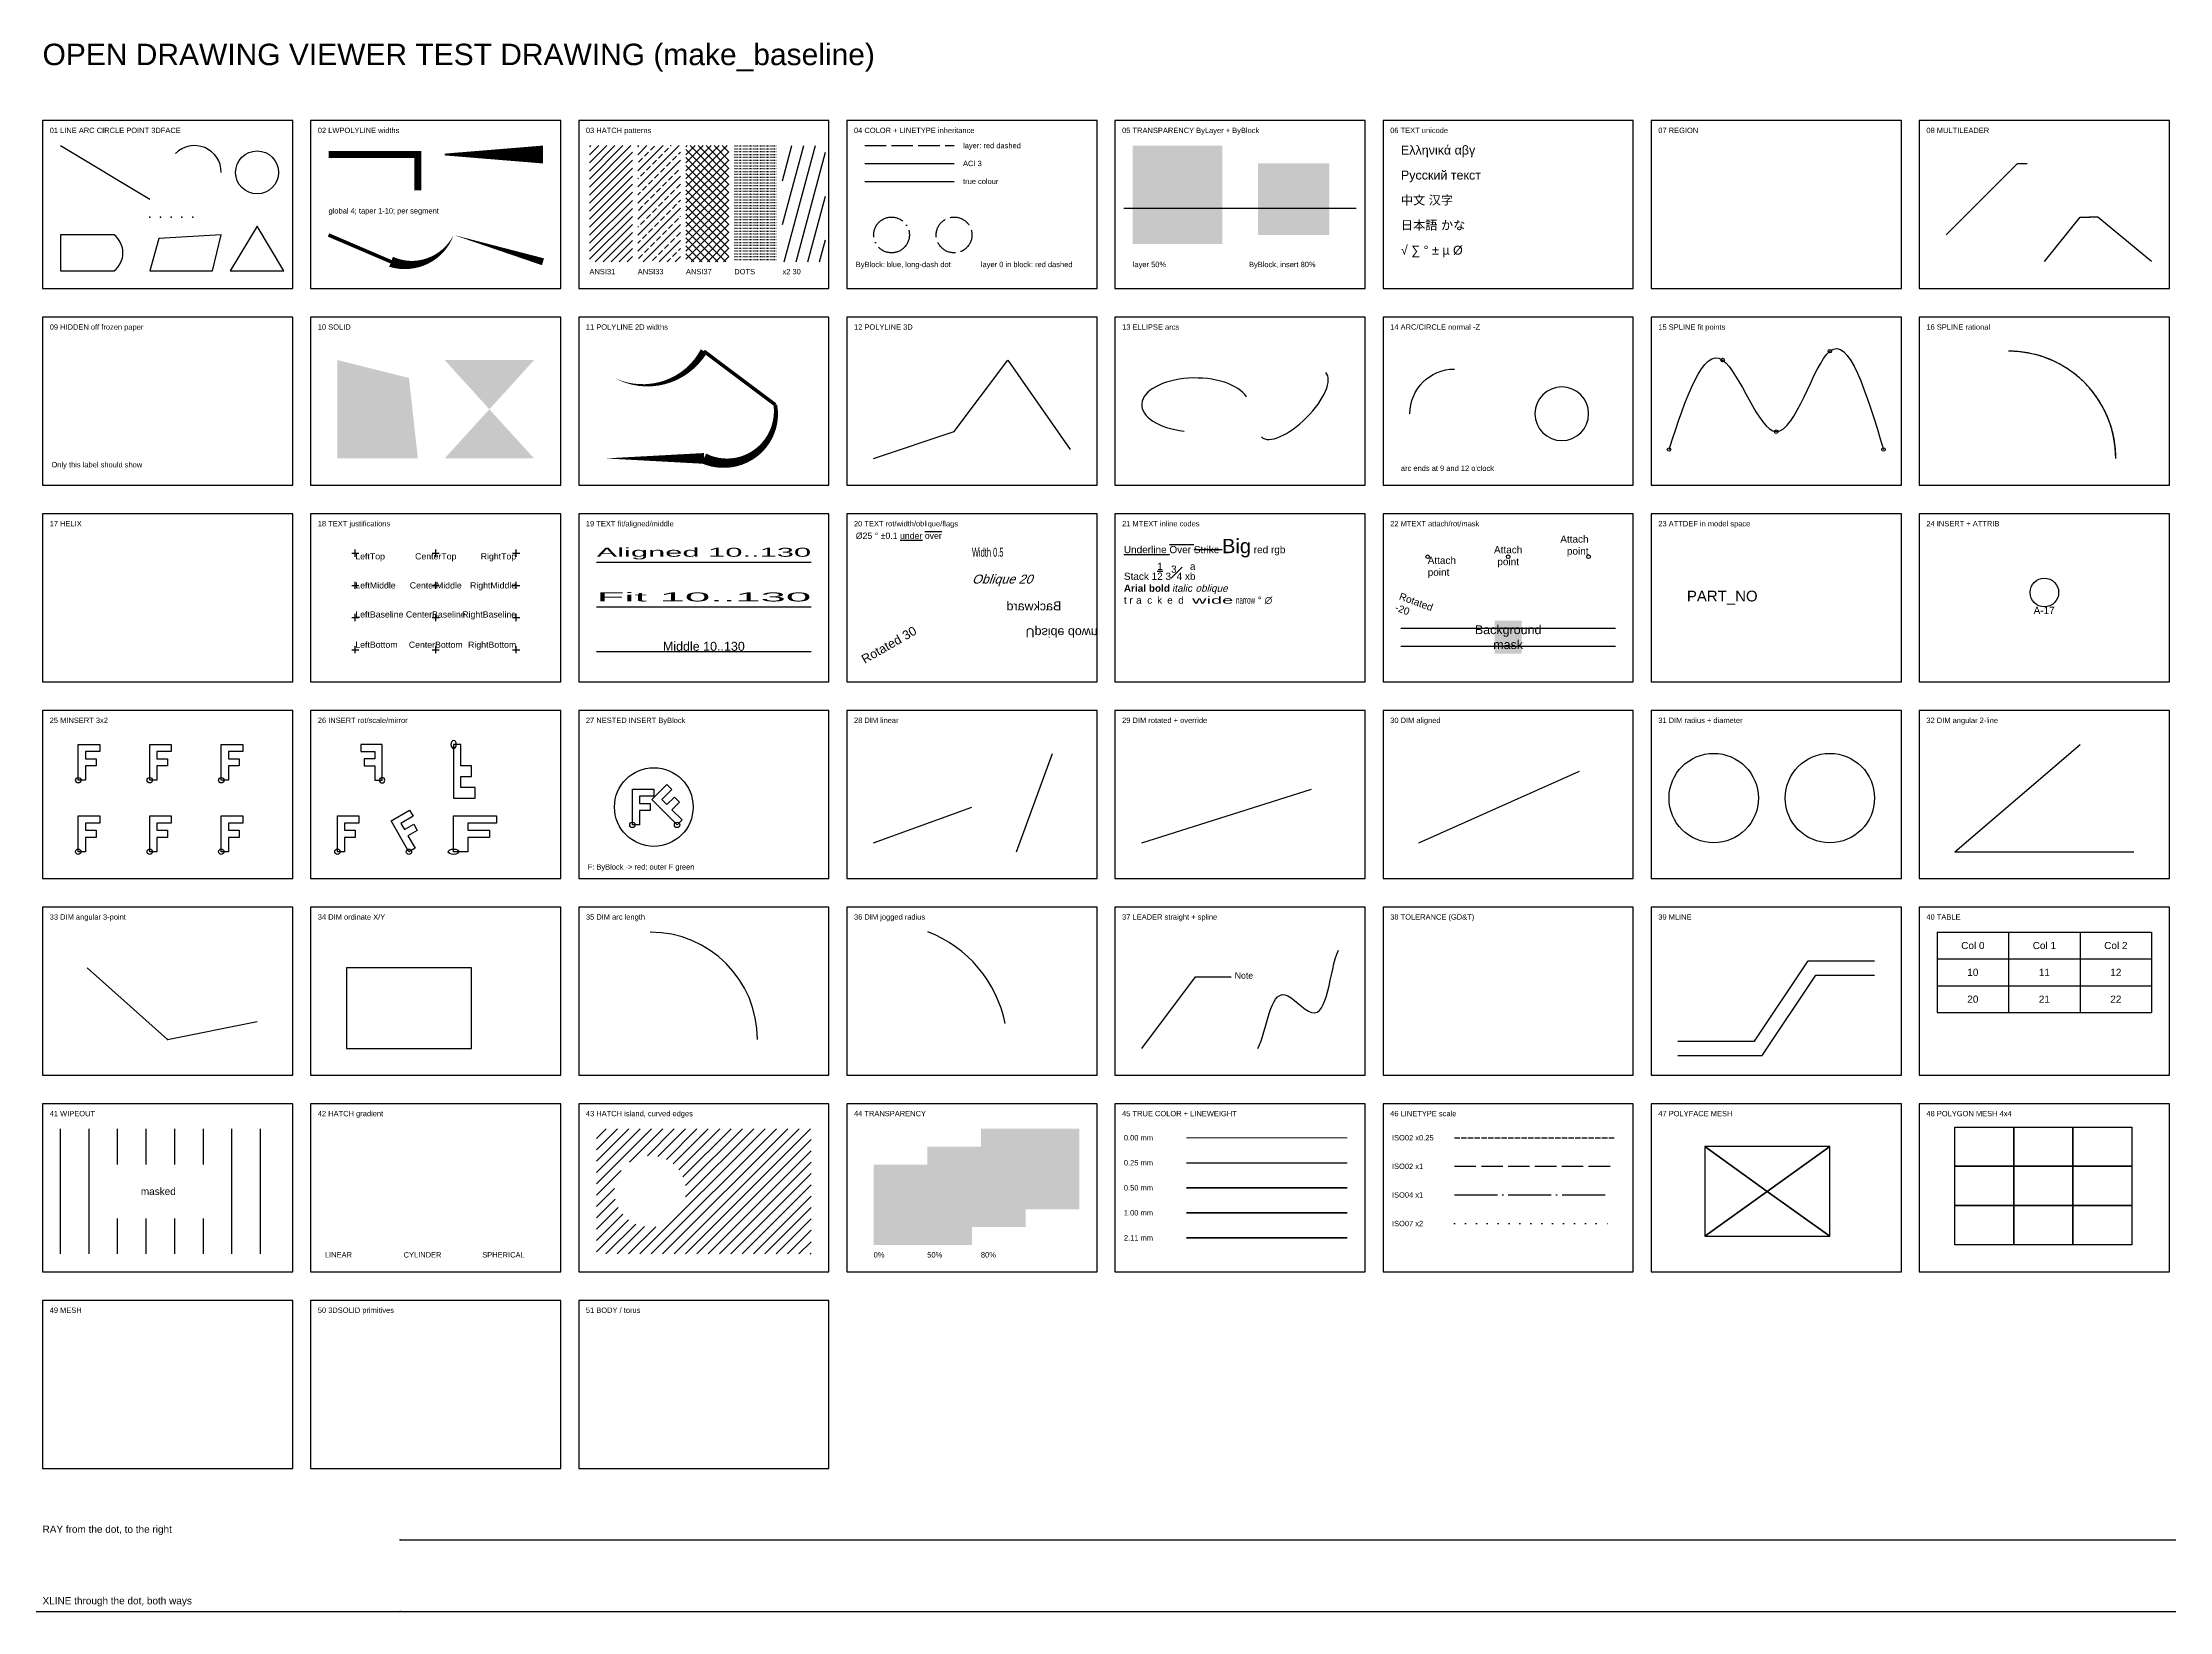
# Model space of a CAD drawing. Header units: millimetres. Extents: x 0 to 1190, y -850 to 28.
import ezdxf
from ezdxf import colors
from ezdxf.entities.mleader import LeaderData, LeaderLine
from ezdxf.enums import TextEntityAlignment as Align
from ezdxf.math import Vec2, Vec3

# ---------------------------------------------------------------- set-up
doc = ezdxf.new("R2010")
doc.units = ezdxf.units.MM
for name, pattern in [('ACAD_ISO02W100', [15, 12, -3]), ('ACAD_ISO04W100', [30, 24, -3, 0, -3]), ('ACAD_ISO07W100', [3, 0, -3])]:
    doc.linetypes.add(name, pattern=pattern)
for name, color, linetype in [('X_ARC_CIRCLE_normal_-Z', 2, 'Continuous'), ('X_ATTDEF_in_model_space', 5, 'Continuous'), ('X_COLOR___LINETYPE_inheritance', 4, 'Continuous'), ('X_DIM_aligned', 6, 'Continuous'), ('X_DIM_angular_2-line', 2, 'Continuous'), ('X_DIM_angular_3-point', 3, 'Continuous'), ('X_DIM_arc_length', 5, 'Continuous'), ('X_DIM_jogged_radius', 6, 'Continuous'), ('X_DIM_linear', 4, 'Continuous'), ('X_DIM_ordinate_X_Y', 4, 'Continuous'), ('X_DIM_radius___diameter', 1, 'Continuous'), ('X_DIM_rotated___override', 5, 'Continuous'), ('X_ELLIPSE_arcs', 1, 'Continuous'), ('X_FRAMES', 8, 'Continuous'), ('X_HATCH_gradient', 6, 'Continuous'), ('X_HATCH_island__curved_edges', 1, 'Continuous'), ('X_HATCH_patterns', 3, 'Continuous'), ('X_HIDDEN_off_frozen_paper', 3, 'Continuous'), ('X_INSERT___ATTRIB', 6, 'Continuous'), ('X_INSERT_rot_scale_mirror', 2, 'Continuous'), ('X_LABELS', 7, 'Continuous'), ('X_LEADER_straight___spline', 1, 'Continuous'), ('X_LINE_ARC_CIRCLE_POINT_3DFACE', 1, 'Continuous'), ('X_LINETYPE_scale', 4, 'Continuous'), ('X_LWPOLYLINE_widths', 2, 'Continuous'), ('X_MINSERT_3x2', 1, 'Continuous'), ('X_MLINE', 3, 'Continuous'), ('X_MTEXT_attach_rot_mask', 4, 'Continuous'), ('X_MTEXT_inline_codes', 3, 'Continuous'), ('X_MULTILEADER', 2, 'Continuous'), ('X_NESTED_INSERT_ByBlock', 3, 'Continuous'), ('X_POLYFACE_MESH', 5, 'Continuous'), ('X_POLYGON_MESH_4x4', 6, 'Continuous'), ('X_POLYLINE_2D_widths', 5, 'Continuous'), ('X_POLYLINE_3D', 6, 'Continuous'), ('X_RAY', 1, 'Continuous'), ('X_RED_DASHED', 1, 'ACAD_ISO02W100'), ('X_SOLID', 4, 'Continuous'), ('X_SPLINE_fit_points', 3, 'Continuous'), ('X_SPLINE_rational', 4, 'Continuous'), ('X_TEXT_fit_aligned_middle', 1, 'Continuous'), ('X_TEXT_justifications', 6, 'Continuous'), ('X_TEXT_rot_width_oblique_flags', 2, 'Continuous'), ('X_TEXT_unicode', 6, 'Continuous'), ('X_TRANSPARENCY', 2, 'Continuous'), ('X_TRANSPARENCY_ByLayer___ByBlock', 5, 'Continuous'), ('X_TRUE_COLOR___LINEWEIGHT', 3, 'Continuous'), ('X_WIPEOUT', 5, 'Continuous'), ('X_XLINE', 3, 'Continuous')]:
    doc.layers.add(name, color=color, linetype=linetype)
doc.layers.add('X_HALF_TRANSPARENT', color=3, linetype='Continuous', transparency=0.5)
doc.styles.get("Standard").update_dxf_attribs({"font": 'arial.ttf'})
doc.dimstyles.get("Standard").update_dxf_attribs({"dimtxt": 0.18, "dimasz": 0.18, "dimexe": 1.25, "dimexo": 0.625, "dimtad": 1, "dimdsep": 46, "dimtxsty": 'Standard', "dimsah": 1, "dimcen": 0.09, "dimadec": 0, "dimazin": 0, "dimtfac": 1, "dimtofl": 0, "dimtmove": 0, "dimatfit": 3, "dimfxl": 1, "dimarcsym": 0})

# ---------------------------------------------------------------- blocks, each defined once
blk = doc.blocks.new('X_BYBLOCK')
at = {"color": 0, "linetype": 'BYBLOCK'}
blk.add_circle((0, 0), 10, dxfattribs=at)
blk = doc.blocks.new('X_LAYER0')
blk.add_circle((0, 0), 10)
blk = doc.blocks.new('X_TRANSPARENT_BLOCK')
at = {"transparency": 16777216}
blk.add_hatch(color=5, dxfattribs=at).paths.add_polyline_path([(-20, -20), (20, -20), (20, 20), (-20, 20)], flags=0)
blk = doc.blocks.new('X_TAG')
blk.add_circle((0, 0), 8)
blk.add_attdef('TAG', (-6, -12), '', height=4)
blk = doc.blocks.new('X_F')
at = {"color": 0}
blk.add_lwpolyline([(0, 0), (0, 20), (12, 20), (12, 16), (4, 16), (4, 12), (10, 12), (10, 8), (4, 8), (4, 0)], close=True, dxfattribs=at)
blk.add_circle((0, 0), 1.5, dxfattribs=at)
blk = doc.blocks.new('X_OUTER')
at = {"color": 3}
blk.add_lwpolyline([(0, 0), (0, 20), (12, 20), (12, 16), (4, 16), (4, 12), (10, 12), (10, 8), (4, 8), (4, 0)], close=True, dxfattribs=at)
blk.add_circle((12, 10), 22)
blk.add_circle((0, 0), 1.5, dxfattribs=at)
at = {"rotation": 45}
blk.add_blockref('X_F', (25, 0), dxfattribs=at)
blk = doc.blocks.new('*T1')
for p, q in [((0, 0), (120, 0)), ((0, 0), (0, -45)), ((40, 0), (40, -45)), ((80, 0), (80, -45)), ((120, 0), (120, -45)), ((0, -15), (120, -15)), ((0, -30), (120, -30)), ((0, -45), (120, -45))]:
    blk.add_line(p, q)
at = {"char_height": 4, "attachment_point": 5}
for s, insert in [('Col 0', (20, -7.5)), ('Col 1', (60, -7.5)), ('Col 2', (100, -7.5)), ('10', (20, -22.5)), ('11', (60, -22.5)), ('12', (100, -22.5)), ('20', (20, -37.5)), ('21', (60, -37.5)), ('22', (100, -37.5))]:
    blk.add_mtext(s, dxfattribs=dict(at, insert=insert))

msp = doc.modelspace()

# ---------------------------------------------------------------- hatches: boundary and pattern name
at = {"layer": 'X_HALF_TRANSPARENT'}
msp.add_hatch(color=256, dxfattribs=at).paths.add_polyline_path([(610, -85), (660, -85), (660, -30), (610, -30)], flags=0)
at = {"layer": 'X_HATCH_island__curved_edges'}
h = msp.add_hatch(dxfattribs=at)
h.set_pattern_fill('ANSI31', color=256, style=0)
h.set_pattern_definition([(45, (0, 0), (-3.175, 3.175), [])])
h.paths.add_polyline_path([(310, -650), (430, -650), (430, -580), (310, -580)], flags=0)
edge = h.paths.add_edge_path(flags=0)
edge.add_arc((340, -615), 20, 0, 360)
edge = h.paths.add_edge_path(flags=0)
edge.add_ellipse((398, -615), major_axis=(22, 0), ratio=0.5, start_angle=0, end_angle=6.2832)
at = {"layer": 'X_HATCH_patterns'}
h = msp.add_hatch(dxfattribs=at)
h.set_pattern_fill('ANSI31', color=256, style=0)
h.paths.add_polyline_path([(306, -95), (330, -95), (330, -30), (306, -30)], flags=0)
h = msp.add_hatch(dxfattribs=at)
h.set_pattern_fill('ANSI33', color=256, style=0)
h.paths.add_polyline_path([(333, -95), (357, -95), (357, -30), (333, -30)], flags=0)
h = msp.add_hatch(dxfattribs=at)
h.set_pattern_fill('ANSI37', color=256, style=0)
h.paths.add_polyline_path([(360, -95), (384, -95), (384, -30), (360, -30)], flags=0)
h = msp.add_hatch(dxfattribs=at)
h.set_pattern_fill('DOTS', color=256, style=0)
h.set_pattern_definition([(0, (0, 0), (0.79375, 1.5875), [0, -0.79375])])
h.paths.add_polyline_path([(387, -95), (411, -95), (411, -30), (387, -30)], flags=0)
h = msp.add_hatch(dxfattribs=at)
h.set_pattern_fill('ANSI31', color=256, scale=2, angle=30, style=0)
h.paths.add_polyline_path([(414, -95), (438, -95), (438, -30), (414, -30)], flags=0)
at = {"layer": 'X_TRANSPARENCY', "transparency": 33554483}
msp.add_hatch(color=5, dxfattribs=at).paths.add_polyline_path([(525, -625), (580, -625), (580, -580), (525, -580)], flags=0)
at = {"layer": 'X_TRANSPARENCY', "transparency": 33554559}
msp.add_hatch(color=3, dxfattribs=at).paths.add_polyline_path([(495, -635), (550, -635), (550, -590), (495, -590)], flags=0)
at = {"layer": 'X_TRANSPARENCY', "transparency": 33554687}
msp.add_hatch(color=1, dxfattribs=at).paths.add_polyline_path([(465, -645), (520, -645), (520, -600), (465, -600)], flags=0)

# ---------------------------------------------------------------- linework, layer by layer
at = {"layer": 'X_ARC_CIRCLE_normal_-Z', "extrusion": (0, 0, -1)}
msp.add_circle((-850, -180), 15, dxfattribs=at)
msp.add_arc((-790, -180), 25, 0, 90, dxfattribs=at)
at = {"layer": 'X_COLOR___LINETYPE_inheritance', "color": 3}
msp.add_line((460, -40), (510, -40), dxfattribs=at)
at = {"layer": 'X_COLOR___LINETYPE_inheritance', "color": 150, "true_color": 0x0080ff}
msp.add_line((460, -50), (510, -50), dxfattribs=at)
at = {"layer": 'X_DIM_aligned'}
msp.add_line((770, -420), (860, -380), dxfattribs=at)
at = {"layer": 'X_DIM_angular_2-line'}
for q in [(1140, -365), (1170, -425)]:
    msp.add_line((1070, -425), q, dxfattribs=at)
at = {"layer": 'X_DIM_angular_3-point'}
for q in [(25, -490), (120, -520)]:
    msp.add_line((70, -530), q, dxfattribs=at)
msp.add_point((70, -530), dxfattribs=at)
at = {"layer": 'X_DIM_arc_length'}
msp.add_arc((340, -530), 60, 0, 90, dxfattribs=at)
at = {"layer": 'X_DIM_jogged_radius'}
msp.add_arc((470, -535), 70, 11.4592, 68.7549, dxfattribs=at)
at = {"layer": 'X_DIM_linear'}
for p, q in [((545, -425), (565, -370)), ((465, -420), (520, -400))]:
    msp.add_line(p, q, dxfattribs=at)
at = {"layer": 'X_DIM_ordinate_X_Y'}
msp.add_lwpolyline([(170, -535), (240, -535), (240, -490), (170, -490)], close=True, dxfattribs=at)
at = {"layer": 'X_DIM_radius___diameter'}
for centre in [(935, -395), (1000, -395)]:
    msp.add_circle(centre, 25, dxfattribs=at)
at = {"layer": 'X_DIM_rotated___override'}
msp.add_line((615, -420), (710, -390), dxfattribs=at)
at = {"layer": 'X_ELLIPSE_arcs'}
for centre, major_axis, ratio, start_param, end_param in [((645, -175), (30, 0), 0.5, 0.3, 4.5), ((700, -175), (18, 18), 0.4, 3.141593, 6.283185)]:
    msp.add_ellipse(centre, major_axis=major_axis, ratio=ratio, start_param=start_param, end_param=end_param, dxfattribs=at)
at = {"layer": 'X_FRAMES'}
for points in [[(0, -110), (140, -110), (140, -16), (0, -16)], [(150, -110), (290, -110), (290, -16), (150, -16)], [(300, -110), (440, -110), (440, -16), (300, -16)], [(450, -110), (590, -110), (590, -16), (450, -16)], [(600, -110), (740, -110), (740, -16), (600, -16)], [(750, -110), (890, -110), (890, -16), (750, -16)], [(900, -110), (1040, -110), (1040, -16), (900, -16)], [(1050, -110), (1190, -110), (1190, -16), (1050, -16)], [(0, -220), (140, -220), (140, -126), (0, -126)], [(150, -220), (290, -220), (290, -126), (150, -126)], [(300, -220), (440, -220), (440, -126), (300, -126)], [(450, -220), (590, -220), (590, -126), (450, -126)], [(600, -220), (740, -220), (740, -126), (600, -126)], [(750, -220), (890, -220), (890, -126), (750, -126)], [(900, -220), (1040, -220), (1040, -126), (900, -126)], [(1050, -220), (1190, -220), (1190, -126), (1050, -126)], [(0, -330), (140, -330), (140, -236), (0, -236)], [(150, -330), (290, -330), (290, -236), (150, -236)], [(300, -330), (440, -330), (440, -236), (300, -236)], [(450, -330), (590, -330), (590, -236), (450, -236)], [(600, -330), (740, -330), (740, -236), (600, -236)], [(750, -330), (890, -330), (890, -236), (750, -236)], [(900, -330), (1040, -330), (1040, -236), (900, -236)], [(1050, -330), (1190, -330), (1190, -236), (1050, -236)], [(0, -440), (140, -440), (140, -346), (0, -346)], [(150, -440), (290, -440), (290, -346), (150, -346)], [(300, -440), (440, -440), (440, -346), (300, -346)], [(450, -440), (590, -440), (590, -346), (450, -346)], [(600, -440), (740, -440), (740, -346), (600, -346)], [(750, -440), (890, -440), (890, -346), (750, -346)], [(900, -440), (1040, -440), (1040, -346), (900, -346)], [(1050, -440), (1190, -440), (1190, -346), (1050, -346)], [(0, -550), (140, -550), (140, -456), (0, -456)], [(150, -550), (290, -550), (290, -456), (150, -456)], [(300, -550), (440, -550), (440, -456), (300, -456)], [(450, -550), (590, -550), (590, -456), (450, -456)], [(600, -550), (740, -550), (740, -456), (600, -456)], [(750, -550), (890, -550), (890, -456), (750, -456)], [(900, -550), (1040, -550), (1040, -456), (900, -456)], [(1050, -550), (1190, -550), (1190, -456), (1050, -456)], [(0, -660), (140, -660), (140, -566), (0, -566)], [(150, -660), (290, -660), (290, -566), (150, -566)], [(300, -660), (440, -660), (440, -566), (300, -566)], [(450, -660), (590, -660), (590, -566), (450, -566)], [(600, -660), (740, -660), (740, -566), (600, -566)], [(750, -660), (890, -660), (890, -566), (750, -566)], [(900, -660), (1040, -660), (1040, -566), (900, -566)], [(1050, -660), (1190, -660), (1190, -566), (1050, -566)], [(0, -770), (140, -770), (140, -676), (0, -676)], [(150, -770), (290, -770), (290, -676), (150, -676)], [(300, -770), (440, -770), (440, -676), (300, -676)]]:
    msp.add_lwpolyline(points, close=True, dxfattribs=at)
at = {"layer": 'X_LINE_ARC_CIRCLE_POINT_3DFACE'}
msp.add_line((10, -30), (60, -60), dxfattribs=at)
msp.add_lwpolyline([(10, -100), (40, -100, 0.5), (40, -80), (10, -80)], format="xyb", close=True, dxfattribs=at)
msp.add_circle((120, -45), 12, dxfattribs=at)
msp.add_arc((85, -45), 15, 0, 135, dxfattribs=at)
for p in [(60, -70), (66, -70), (72, -70), (78, -70), (84, -70)]:
    msp.add_point(p, dxfattribs=at)
for points in [[(60, -100), (95, -100), (100, -80, 10), (65, -82)], [(105, -100), (135, -100), (120, -75)]]:
    msp.add_3dface(points, dxfattribs=at)
at = {"layer": 'X_LINETYPE_scale', "linetype": 'ACAD_ISO02W100', "ltscale": 0.25}
msp.add_line((790, -585), (880, -585), dxfattribs=at)
at = {"layer": 'X_LINETYPE_scale', "linetype": 'ACAD_ISO02W100'}
msp.add_line((790, -601), (880, -601), dxfattribs=at)
at = {"layer": 'X_LINETYPE_scale', "linetype": 'ACAD_ISO04W100'}
msp.add_line((790, -617), (880, -617), dxfattribs=at)
at = {"layer": 'X_LINETYPE_scale', "linetype": 'ACAD_ISO07W100', "ltscale": 2}
msp.add_line((790, -633), (880, -633), dxfattribs=at)
at = {"layer": 'X_LWPOLYLINE_widths', "const_width": 4}
msp.add_lwpolyline([(160, -35), (210, -35), (210, -55)], dxfattribs=at)
at = {"layer": 'X_LWPOLYLINE_widths'}
for points in [[(225, -35, 1, 10, 0), (280, -35, 0, 0, 0)], [(160, -80, 2, 2, 0), (195, -95, 6, 0, 0.4), (230, -80, 0, 4, 0), (280, -95, 0, 0, 0)]]:
    msp.add_lwpolyline(points, format="xyseb", dxfattribs=at)
at = {"layer": 'X_MLINE'}
for p, q in [((957.9, -531), (987.9, -486)), ((987.9, -486), (1025, -486)), ((962.1, -539), (992.1, -494)), ((992.1, -494), (1025, -494)), ((915, -531), (957.9, -531)), ((915, -539), (962.1, -539))]:
    msp.add_line(p, q, dxfattribs=at)
at = {"layer": 'X_MTEXT_attach_rot_mask', "color": 3}
for p, q in [((760, -300), (880, -300)), ((760, -310), (880, -310))]:
    msp.add_line(p, q, dxfattribs=at)
at = {"layer": 'X_MTEXT_attach_rot_mask', "color": 1}
for centre in [(775, -260), (820, -260), (865, -260)]:
    msp.add_circle(centre, 1, dxfattribs=at)
at = {"layer": 'X_POLYLINE_2D_widths'}
msp.add_lwpolyline([(315, -205, 0, 6, 0), (370, -205, 6, 2, 0.6), (410, -175, 2, 2, 0), (370, -145, 4, 0, -0.4), (320, -160, 0, 0, 0)], format="xyseb", close=True, dxfattribs=at)
at = {"layer": 'X_POLYLINE_3D'}
msp.add_polyline3d([(465, -205, 0), (510, -190, 40), (540, -150, 0), (575, -200, -30)], dxfattribs=at)
at = {"layer": 'X_RAY'}
msp.add_ray((200, -810), (1, 0), dxfattribs=at)
msp.add_point((200, -810), dxfattribs=at)
at = {"layer": 'X_RED_DASHED'}
msp.add_line((460, -30), (510, -30), dxfattribs=at)
at = {"layer": 'X_SOLID'}
for points in [[(165, -205), (210, -205), (165, -150), (205, -160)], [(225, -205), (275, -205), (275, -150), (225, -150)]]:
    msp.add_solid(points, dxfattribs=at)
at = {"layer": 'X_SPLINE_fit_points'}
for centre in [(940, -150), (1000, -145), (970, -190), (910, -200), (1030, -200)]:
    msp.add_circle(centre, 1, dxfattribs=at)
msp.add_spline([(910, -200), (940, -150), (970, -190), (1000, -145), (1030, -200)], degree=3, dxfattribs=at)
at = {"layer": 'X_SPLINE_rational', "color": 8}
msp.add_arc((1100, -205), 60, 0, 90, dxfattribs=at)
at = {"layer": 'X_SPLINE_rational'}
msp.add_rational_spline([(1160, -205), (1160, -145), (1100, -145)], [1, 0.707106781187, 1], degree=2, dxfattribs=at)
at = {"layer": 'X_TEXT_fit_aligned_middle', "color": 8}
for p, q in [((310, -263), (430, -263)), ((310, -288), (430, -288)), ((310, -313), (430, -313))]:
    msp.add_line(p, q, dxfattribs=at)
at = {"layer": 'X_TEXT_justifications', "color": 1}
for p, q in [((173, -258), (177, -258)), ((175, -260), (175, -256)), ((218, -258), (222, -258)), ((220, -260), (220, -256)), ((263, -258), (267, -258)), ((265, -260), (265, -256)), ((173, -276), (177, -276)), ((175, -278), (175, -274)), ((218, -276), (222, -276)), ((220, -278), (220, -274)), ((263, -276), (267, -276)), ((265, -278), (265, -274)), ((173, -294), (177, -294)), ((175, -296), (175, -292)), ((218, -294), (222, -294)), ((220, -296), (220, -292)), ((263, -294), (267, -294)), ((265, -296), (265, -292)), ((173, -312), (177, -312)), ((175, -314), (175, -310)), ((218, -312), (222, -312)), ((220, -314), (220, -310)), ((263, -312), (267, -312)), ((265, -314), (265, -310))]:
    msp.add_line(p, q, dxfattribs=at)
at = {"layer": 'X_TRANSPARENCY_ByLayer___ByBlock', "color": 1}
msp.add_line((605, -65), (735, -65), dxfattribs=at)
at = {"layer": 'X_TRUE_COLOR___LINEWEIGHT', "color": 1, "lineweight": 0, "true_color": 0xff0000}
msp.add_line((640, -585), (730, -585), dxfattribs=at)
at = {"layer": 'X_TRUE_COLOR___LINEWEIGHT', "color": 30, "lineweight": 25, "true_color": 0xff8000}
msp.add_line((640, -599), (730, -599), dxfattribs=at)
at = {"layer": 'X_TRUE_COLOR___LINEWEIGHT', "color": 94, "lineweight": 50, "true_color": 0x00a000}
msp.add_line((640, -613), (730, -613), dxfattribs=at)
at = {"layer": 'X_TRUE_COLOR___LINEWEIGHT', "color": 150, "lineweight": 100, "true_color": 0x0080ff}
msp.add_line((640, -627), (730, -627), dxfattribs=at)
at = {"layer": 'X_TRUE_COLOR___LINEWEIGHT', "color": 202, "lineweight": 211, "true_color": 0xa000c8}
msp.add_line((640, -641), (730, -641), dxfattribs=at)
at = {"layer": 'X_WIPEOUT'}
for p, q in [((10, -650), (10, -580)), ((26, -650), (26, -580)), ((42, -650), (42, -580)), ((58, -650), (58, -580)), ((74, -650), (74, -580)), ((90, -650), (90, -580)), ((106, -650), (106, -580)), ((122, -650), (122, -580))]:
    msp.add_line(p, q, dxfattribs=at)
at = {"layer": 'X_XLINE'}
msp.add_xline((200, -850), (1, 0), dxfattribs=at)
msp.add_point((200, -850), dxfattribs=at)

# ---------------------------------------------------------------- block references
msp.add_blockref('*T1', (1060, -470))
at = {"layer": 'X_COLOR___LINETYPE_inheritance', "color": 5, "linetype": 'ACAD_ISO04W100'}
msp.add_blockref('X_BYBLOCK', (475, -80), dxfattribs=at)
at = {"layer": 'X_INSERT___ATTRIB'}
ref = msp.add_blockref('X_TAG', (1120, -280), dxfattribs=at)
ref.add_attrib('TAG', 'A-17', (1114, -292), dxfattribs={"height": 4})
at = {"layer": 'X_INSERT_rot_scale_mirror'}
for p, xscale in [((190, -385), -1), ((230, -425), 2)]:
    msp.add_blockref('X_F', p, dxfattribs=dict(at, xscale=xscale))
at = {"layer": 'X_INSERT_rot_scale_mirror', "yscale": -1.5}
msp.add_blockref('X_F', (230, -365), dxfattribs=at)
at = {"layer": 'X_INSERT_rot_scale_mirror', "rotation": 29.999999999999996}
msp.add_blockref('X_F', (205, -425), dxfattribs=at)
at = {"layer": 'X_INSERT_rot_scale_mirror'}
msp.add_blockref('X_F', (165, -425), dxfattribs=at)
at = {"layer": 'X_MINSERT_3x2', "row_count": 2, "column_count": 3, "row_spacing": 40, "column_spacing": 40}
msp.add_blockref('X_F', (20, -425), dxfattribs=at)
at = {"layer": 'X_NESTED_INSERT_ByBlock', "color": 1}
msp.add_blockref('X_OUTER', (330, -410), dxfattribs=at)
at = {"layer": 'X_RED_DASHED'}
msp.add_blockref('X_LAYER0', (510, -80), dxfattribs=at)
at = {"layer": 'X_TRANSPARENCY_ByLayer___ByBlock', "transparency": 33554483}
msp.add_blockref('X_TRANSPARENT_BLOCK', (700, -60), dxfattribs=at)

# ---------------------------------------------------------------- texts
at = {"layer": 'X_ARC_CIRCLE_normal_-Z'}
msp.add_text("arc ends at 9 and 12 o'clock", height=3, dxfattribs=at).set_placement((760, -212))
at = {"layer": 'X_ATTDEF_in_model_space'}
msp.add_attdef('PART_NO', (920, -285), 'P-0001', height=6, dxfattribs=at)
at = {"layer": 'X_COLOR___LINETYPE_inheritance'}
for s, p in [('layer: red dashed', (515, -31.5)), ('ACI 3', (515, -41.5)), ('true colour', (515, -51.5)), ('ByBlock: blue, long-dash dot', (455, -98)), ('layer 0 in block: red dashed', (525, -98))]:
    msp.add_text(s, height=3, dxfattribs=at).set_placement(p)
at = {"layer": 'X_HATCH_gradient'}
for s, p in [('LINEAR', (158, -652)), ('CYLINDER', (202, -652)), ('SPHERICAL', (246, -652))]:
    msp.add_text(s, height=3, dxfattribs=at).set_placement(p)
at = {"layer": 'X_HATCH_patterns'}
for s, p in [('ANSI31', (306, -102)), ('ANSI33', (333, -102)), ('ANSI37', (360, -102)), ('DOTS', (387, -102)), ('x2 30', (414, -102))]:
    msp.add_text(s, height=3, dxfattribs=at).set_placement(p)
at = {"layer": 'X_HIDDEN_off_frozen_paper'}
msp.add_text('Only this label should show', height=3, dxfattribs=at).set_placement((5, -210))
at = {"layer": 'X_LABELS'}
for s, height, p in [('OPEN DRAWING VIEWER TEST DRAWING (make_baseline)', 12, (0, 15)), ('01 LINE ARC CIRCLE POINT 3DFACE', 3, (4, -23)), ('02 LWPOLYLINE widths', 3, (154, -23)), ('03 HATCH patterns', 3, (304, -23)), ('04 COLOR + LINETYPE inheritance', 3, (454, -23)), ('05 TRANSPARENCY ByLayer + ByBlock', 3, (604, -23)), ('06 TEXT unicode', 3, (754, -23)), ('07 REGION', 3, (904, -23)), ('08 MULTILEADER', 3, (1054, -23)), ('09 HIDDEN off frozen paper', 3, (4, -133)), ('10 SOLID', 3, (154, -133)), ('11 POLYLINE 2D widths', 3, (304, -133)), ('12 POLYLINE 3D', 3, (454, -133)), ('13 ELLIPSE arcs', 3, (604, -133)), ('14 ARC/CIRCLE normal -Z', 3, (754, -133)), ('15 SPLINE fit points', 3, (904, -133)), ('16 SPLINE rational', 3, (1054, -133)), ('17 HELIX', 3, (4, -243)), ('18 TEXT justifications', 3, (154, -243)), ('19 TEXT fit/aligned/middle', 3, (304, -243)), ('20 TEXT rot/width/oblique/flags', 3, (454, -243)), ('21 MTEXT inline codes', 3, (604, -243)), ('22 MTEXT attach/rot/mask', 3, (754, -243)), ('23 ATTDEF in model space', 3, (904, -243)), ('24 INSERT + ATTRIB', 3, (1054, -243)), ('25 MINSERT 3x2', 3, (4, -353)), ('26 INSERT rot/scale/mirror', 3, (154, -353)), ('27 NESTED INSERT ByBlock', 3, (304, -353)), ('28 DIM linear', 3, (454, -353)), ('29 DIM rotated + override', 3, (604, -353)), ('30 DIM aligned', 3, (754, -353)), ('31 DIM radius + diameter', 3, (904, -353)), ('32 DIM angular 2-line', 3, (1054, -353)), ('33 DIM angular 3-point', 3, (4, -463)), ('34 DIM ordinate X/Y', 3, (154, -463)), ('35 DIM arc length', 3, (304, -463)), ('36 DIM jogged radius', 3, (454, -463)), ('37 LEADER straight + spline', 3, (604, -463)), ('38 TOLERANCE (GD&T)', 3, (754, -463)), ('39 MLINE', 3, (904, -463)), ('40 TABLE', 3, (1054, -463)), ('41 WIPEOUT', 3, (4, -573)), ('42 HATCH gradient', 3, (154, -573)), ('43 HATCH island, curved edges', 3, (304, -573)), ('44 TRANSPARENCY', 3, (454, -573)), ('45 TRUE COLOR + LINEWEIGHT', 3, (604, -573)), ('46 LINETYPE scale', 3, (754, -573)), ('47 POLYFACE MESH', 3, (904, -573)), ('48 POLYGON MESH 4x4', 3, (1054, -573)), ('49 MESH', 3, (4, -683)), ('50 3DSOLID primitives', 3, (154, -683)), ('51 BODY / torus', 3, (304, -683)), ('RAY from the dot, to the right', 4, (0, -806)), ('XLINE through the dot, both ways', 4, (0, -846))]:
    msp.add_text(s, height=height, dxfattribs=at).set_placement(p)
at = {"layer": 'X_LEADER_straight___spline'}
msp.add_text('Note', height=3.5, dxfattribs=at).set_placement((667, -496))
at = {"layer": 'X_LINETYPE_scale'}
for s, p in [('ISO02 x0.25', (755, -586.5)), ('ISO02 x1', (755, -602.5)), ('ISO04 x1', (755, -618.5)), ('ISO07 x2', (755, -634.5))]:
    msp.add_text(s, height=3, dxfattribs=at).set_placement(p)
at = {"layer": 'X_LWPOLYLINE_widths'}
msp.add_text('global 4; taper 1-10; per segment', height=3, dxfattribs=at).set_placement((160, -68))
at = {"layer": 'X_MTEXT_attach_rot_mask', "char_height": 4, "width": 10}
for insert, attachment_point in [((865, -260), 9), ((775, -260), 1), ((820, -260), 5)]:
    msp.add_mtext('Attach\\Ppoint', dxfattribs=dict(at, insert=insert, attachment_point=attachment_point))
at = {"layer": 'X_MTEXT_attach_rot_mask', "insert": (760, -280), "char_height": 4, "width": 10, "attachment_point": 1, "rotation": 340}
msp.add_mtext('Rotated -20', dxfattribs=at)
at = {"layer": 'X_MTEXT_attach_rot_mask', "insert": (820, -305), "char_height": 5, "width": 10, "attachment_point": 5, "bg_fill": 1, "box_fill_scale": 1.5, "bg_fill_color": 2}
msp.add_mtext('Background mask', dxfattribs=at)
at = {"layer": 'X_MTEXT_inline_codes', "insert": (605, -250), "char_height": 4, "width": 130, "attachment_point": 1}
msp.add_mtext('\\LUnderline\\l \\OOver\\o \\KStrike\\k {\\H2x;Big} {\\C1;red} {\\c16744448;rgb}\\PStack 1\\S1/2; 3\\S3#4; x\\Sa^ b;\\P{\\fArial|b1|i0;Arial bold} {\\fArial|b0|i1;italic} {\\Q15;oblique}\\P{\\T2;tracked} {\\W2;wide} {\\W0.5;narrow} ° ∅', dxfattribs=at)
at = {"layer": 'X_NESTED_INSERT_ByBlock'}
msp.add_text('F: ByBlock -> red; outer F green', height=3, dxfattribs=at).set_placement((305, -435))
at = {"layer": 'X_TEXT_fit_aligned_middle'}
msp.add_text('Aligned 10..130', height=5, dxfattribs=at).set_placement((310, -260), (430, -260), align=Align.ALIGNED)
msp.add_text('Fit 10..130', height=5, dxfattribs=at).set_placement((310, -285), (430, -285), align=Align.FIT)
msp.add_text('Middle 10..130', height=5, dxfattribs=at).set_placement((370, -310), align=Align.MIDDLE)
at = {"layer": 'X_TEXT_justifications'}
msp.add_text('LeftTop', height=3.5, dxfattribs=at).set_placement((175, -258), align=Align.TOP_LEFT)
msp.add_text('CenterTop', height=3.5, dxfattribs=at).set_placement((220, -258), align=Align.TOP_CENTER)
msp.add_text('RightTop', height=3.5, dxfattribs=at).set_placement((265, -258), align=Align.TOP_RIGHT)
msp.add_text('LeftMiddle', height=3.5, dxfattribs=at).set_placement((175, -276), align=Align.MIDDLE_LEFT)
msp.add_text('CenterMiddle', height=3.5, dxfattribs=at).set_placement((220, -276), align=Align.MIDDLE_CENTER)
msp.add_text('RightMiddle', height=3.5, dxfattribs=at).set_placement((265, -276), align=Align.MIDDLE_RIGHT)
msp.add_text('LeftBaseline', height=3.5, dxfattribs=at).set_placement((175, -294))
msp.add_text('CenterBaseline', height=3.5, dxfattribs=at).set_placement((220, -294), align=Align.CENTER)
msp.add_text('RightBaseline', height=3.5, dxfattribs=at).set_placement((265, -294), align=Align.RIGHT)
msp.add_text('LeftBottom', height=3.5, dxfattribs=at).set_placement((175, -312), align=Align.BOTTOM_LEFT)
msp.add_text('CenterBottom', height=3.5, dxfattribs=at).set_placement((220, -312), align=Align.BOTTOM_CENTER)
msp.add_text('RightBottom', height=3.5, dxfattribs=at).set_placement((265, -312), align=Align.BOTTOM_RIGHT)
at = {"layer": 'X_TEXT_rot_width_oblique_flags'}
msp.add_text('%%c25 %%d %%p0.1 %%uunder%%u %%oover%%o', height=3.5, dxfattribs=at).set_placement((455, -250))
at = {"layer": 'X_TEXT_rot_width_oblique_flags', "width": 0.5}
msp.add_text('Width 0.5', height=5, dxfattribs=at).set_placement((520, -260))
at = {"layer": 'X_TEXT_rot_width_oblique_flags', "oblique": 20}
msp.add_text('Oblique 20', height=5, dxfattribs=at).set_placement((520, -275))
at = {"layer": 'X_TEXT_rot_width_oblique_flags'}
for s, text_generation_flag, p in [('Backward', 2, (570, -290)), ('Upside down', 4, (550, -300))]:
    msp.add_text(s, height=5, dxfattribs=dict(at, text_generation_flag=text_generation_flag)).set_placement(p)
msp.add_text('Rotated 30', height=5, rotation=30, dxfattribs=at).set_placement((460, -320))
at = {"layer": 'X_TEXT_unicode'}
for s, p in [('Ελληνικά αβγ', (760, -35)), ('Русский текст', (760, -49)), ('中文 汉字', (760, -63)), ('日本語 かな', (760, -77)), ('√ ∑ ° ± µ Ø', (760, -91))]:
    msp.add_text(s, height=5, dxfattribs=at).set_placement(p)
at = {"layer": 'X_TRANSPARENCY'}
for s, p in [('0%', (465, -652)), ('50%', (495, -652)), ('80%', (525, -652))]:
    msp.add_text(s, height=3, dxfattribs=at).set_placement(p)
at = {"layer": 'X_TRANSPARENCY_ByLayer___ByBlock'}
for s, p in [('layer 50%', (610, -98)), ('ByBlock, insert 80%', (675, -98))]:
    msp.add_text(s, height=3, dxfattribs=at).set_placement(p)
at = {"layer": 'X_TRUE_COLOR___LINEWEIGHT'}
for s, p in [('0.00 mm', (605, -586.5)), ('0.25 mm', (605, -600.5)), ('0.50 mm', (605, -614.5)), ('1.00 mm', (605, -628.5)), ('2.11 mm', (605, -642.5))]:
    msp.add_text(s, height=3, dxfattribs=at).set_placement(p)

# ---------------------------------------------------------------- meshes
at = {"layer": 'X_POLYFACE_MESH'}
mesh = msp.add_polyface(dxfattribs=at)
corners = [(930, -640), (1000, -640), (1000, -590), (930, -590), (965, -615, 40)]
mesh.append_faces([[corners[k] for k in face] for face in [(0, 1, 4), (1, 2, 4), (2, 3, 4), (3, 0, 4)]])
at = {"layer": 'X_POLYGON_MESH_4x4'}
mesh = msp.add_polymesh((4, 4), dxfattribs=at)
for k, corner in enumerate([(1070, -645), (1070, -623, 8.4), (1070, -601, 9.1), (1070, -579, 1.4), (1103, -645, 8.4), (1103, -623, 9.1), (1103, -601, 1.4), (1103, -579, -7.6), (1136, -645, 9.1), (1136, -623, 1.4), (1136, -601, -7.6), (1136, -579, -9.6), (1169, -645, 1.4), (1169, -623, -7.6), (1169, -601, -9.6), (1169, -579, -2.8)]):
    mesh.set_mesh_vertex(divmod(k, 4), corner)

# ---------------------------------------------------------------- leaders
at = {"layer": 'X_LEADER_straight___spline', "path_type": 1}
msp.add_leader([(680, -535), (695, -505), (710, -515), (725, -480)], dimstyle='Standard', dxfattribs=at)
at = {"layer": 'X_LEADER_straight___spline'}
msp.add_leader([(615, -535), (645, -495), (665, -495)], dimstyle='Standard', dxfattribs=at)
at = {"layer": 'X_MULTILEADER'}
ml = msp.add_multileader_mtext('Standard', dxfattribs=at)
ml.set_content('Leader note')
ml.set_leader_properties(linetype='ByLayer', lineweight=-1)
ml.build(insert=Vec2(0, 0))
ml.multileader.update_dxf_attribs({"text_left_attachment_type": 2, "text_right_attachment_type": 2, "dogleg_length": 0.36, "arrow_head_size": 0.18})
ctx = ml.context
ctx.base_point, ctx.char_height, ctx.arrow_head_size, ctx.landing_gap_size = Vec3(1110, -40), 0.18, 0.18, 0.09
ctx.left_attachment, ctx.right_attachment = 2, 2
notes = []
notes.append((ctx, [(0, (1, 1, 0), (1110, -40), (1, 0), 0.36, [(0, [(1065, -80), (1105, -40)], 0, [])])]))
ctx.mtext.insert, ctx.mtext.alignment = Vec3(1110, -40), 2
ml = msp.add_multileader_mtext('Standard', dxfattribs=at)
ml.set_content('Two lines')
ml.set_leader_properties(linetype='ByLayer', lineweight=-1)
ml.build(insert=Vec2(0, 0))
ml.multileader.update_dxf_attribs({"text_left_attachment_type": 2, "text_right_attachment_type": 2, "dogleg_length": 0.36, "arrow_head_size": 0.18})
ctx = ml.context
ctx.base_point, ctx.char_height, ctx.arrow_head_size, ctx.landing_gap_size = Vec3(1145, -70), 0.18, 0.18, 0.09
ctx.left_attachment, ctx.right_attachment = 2, 2
notes.append((ctx, [(0, (1, 1, 0), (1145, -70), (1, 0), 0.36, [(0, [(1120, -95), (1140, -70)], 0, []), (1, [(1180, -95), (1150, -70)], 0, [])])]))
ctx.mtext.insert, ctx.mtext.alignment = Vec3(1145, -70), 2
for ctx, leaders in notes:
    for number, flags, end, landing, length, lines in leaders:
        leader = LeaderData()
        leader.index, (leader.has_last_leader_line, leader.has_dogleg_vector, leader.attachment_direction) = number, flags
        leader.last_leader_point, leader.dogleg_vector, leader.dogleg_length = Vec3(end), Vec3(landing), length
        for number, points, colour, breaks in lines:
            line = LeaderLine()
            line.index, line.vertices, line.color, line.breaks = number, Vec3.list(points), colors.encode_raw_color(colour), breaks
            leader.lines.append(line)
        ctx.leaders.append(leader)

# ---------------------------------------------------------------- next in the draw order: wipeouts: each hides what was drawn before it
msp.add_wipeout([(35, -600), (105, -600), (105, -630), (35, -630)]).dxf.layer = 'X_WIPEOUT'

# ---------------------------------------------------------------- next in the draw order: texts
at = {"layer": 'X_WIPEOUT'}
msp.add_text('masked', height=4, dxfattribs=at).set_placement((55, -617))

doc.saveas('drawing.dxf')
